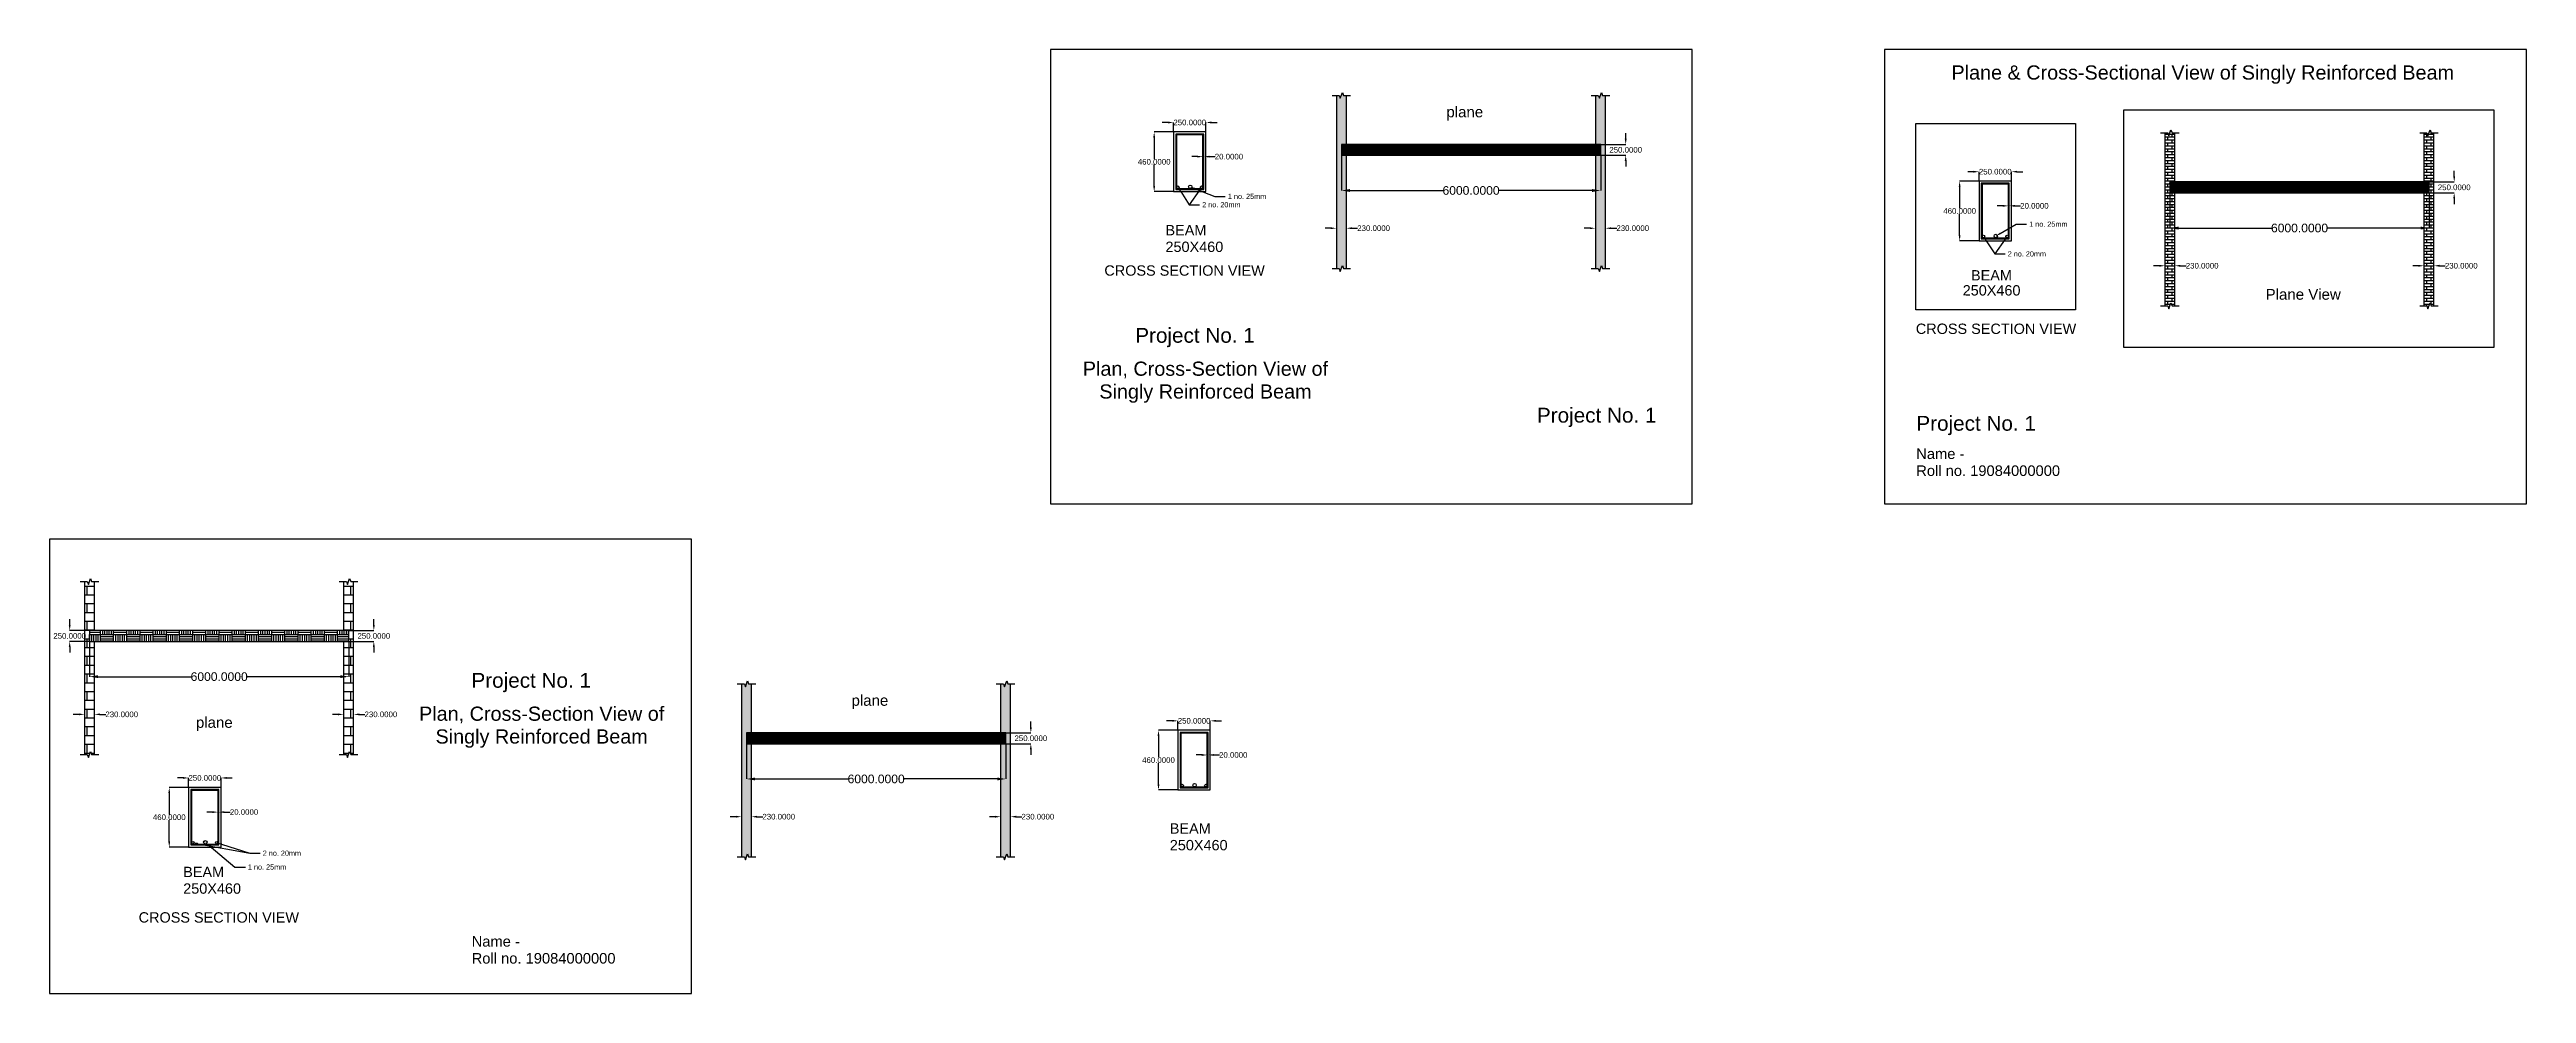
# Model space of a CAD drawing. Header units: millimetres. Extents: x 955 to 145987, y 2368 to 73967.
# Drawn here: x 955 to 58259, y 2368 to 24185 of the extents above; entities that cross this region are included whole.
import ezdxf
from ezdxf import colors
from ezdxf.entities.mleader import LeaderData, LeaderLine
from ezdxf.math import Vec2, Vec3

# ---------------------------------------------------------------- set-up
doc = ezdxf.new("R2010")
doc.units = ezdxf.units.MM
doc.styles.get("Standard").update_dxf_attribs({"font": 'arial.ttf'})
doc.dimstyles.new('beam', dxfattribs={"dimtxt": 200, "dimasz": 200, "dimexe": 0.18, "dimexo": 0.0625, "dimgap": 0.09, "dimtad": 0, "dimtih": 1, "dimtoh": 1, "dimdec": 4, "dimzin": 0, "dimdsep": 46, "dimtxsty": 'Standard', "dimcen": 0.09, "dimadec": 0, "dimazin": 0, "dimtfac": 1, "dimtdec": 4, "dimtofl": 0, "dimtmove": 0, "dimatfit": 3, "dimfxl": 1, "dimtolj": 1, "dimtzin": 0, "dimarcsym": 0})
doc.dimstyles.new('beam 2', dxfattribs={"dimtxt": 130, "dimasz": 130, "dimexe": 0.18, "dimexo": 0.0625, "dimgap": 0.09, "dimtad": 0, "dimtih": 1, "dimtoh": 1, "dimdec": 4, "dimzin": 0, "dimdsep": 46, "dimtxsty": 'Standard', "dimcen": 0.09, "dimadec": 0, "dimazin": 0, "dimtfac": 1, "dimtdec": 4, "dimtofl": 0, "dimtmove": 0, "dimatfit": 3, "dimfxl": 1, "dimtolj": 1, "dimtzin": 0, "dimarcsym": 0})
doc.dimstyles.new('beam scalling 1', dxfattribs={"dimtxt": 130, "dimasz": 130, "dimexe": 0.18, "dimexo": 0.0625, "dimgap": 0.09, "dimtad": 0, "dimtih": 1, "dimtoh": 1, "dimdec": 4, "dimlfac": 0.333333, "dimzin": 0, "dimdsep": 46, "dimtxsty": 'Standard', "dimcen": 0.09, "dimadec": 0, "dimazin": 0, "dimtfac": 1, "dimtdec": 4, "dimtofl": 0, "dimtmove": 0, "dimatfit": 3, "dimfxl": 1, "dimtolj": 1, "dimtzin": 0, "dimarcsym": 0})

msp = doc.modelspace()

# ---------------------------------------------------------------- texts
for s, height, p in [('Plane & Cross-Sectional View of Singly Reinforced Beam ', 327.6884878, (44956.70443, 23491.80373)), ('plane', 248.718833, (33272.1114, 22619.66302)), ('Plane View', 248.718833, (52225.02841, 18403.07647)), ('Project No. 1', 342.4781984, (26073.41443, 17408.83252)), ('Plan, Cross-Section View of', 327.6884878, (24860.67951, 16645.15494)), ('   Singly Reinforced Beam ', 327.6884878, (24860.67951, 16118.75222)), ('Project No. 1', 342.4781984, (35365.79495, 15562.80851)), ('Project No. 1', 342.4781984, (44144.44092, 15375.45723)), ('Name - ', 243.425763, (44141.56622, 14720.95613)), ('Roll no. 19084000000', 243.4257632, (44141.56622, 14329.91406)), ('Project No. 1', 342.4781984, (10716.75178, 9433.97776)), ('plane', 248.718833, (19509.90508, 9017.18396)), ('plane', 248.718833, (4342.41848, 8508.08255)), ('Plan, Cross-Section View of', 327.6884878, (9504.01687, 8670.30018)), ('   Singly Reinforced Beam ', 327.6884878, (9504.01687, 8143.89746)), ('Name - ', 243.425763, (10721.51812, 3449.46966)), ('Roll no. 19084000000', 243.4257632, (10721.51812, 3058.42759))]:
    msp.add_text(s, height=height).set_placement(p)
for s, height, p in [('BEAM', 239.057054, (26772.62078, 19891.19267)), ('250X460', 239.057054, (26772.47086, 19507.16857)), ('CROSS SECTION VIEW', 239.0570537, (25358.69472, 18958.80065)), ('BEAM', 239.057054, (45408.55497, 18847.84646)), ('250X460', 239.057054, (45216.01036, 18500.78249)), ('CROSS SECTION VIEW', 239.0570537, (44132.15951, 17612.65687)), ('250X460', 239.057054, (26872.79799, 5676.65603)), ('BEAM', 239.057054, (26872.94791, 6060.68012)), ('BEAM', 239.057054, (4047.72855, 5057.20324)), ('250X460', 239.057054, (4047.57863, 4673.17915)), ('CROSS SECTION VIEW', 239.0570537, (3016.69086, 4005.94795))]:
    msp.add_text(s, height=height, rotation=359.9776320924).set_placement(p)

# ---------------------------------------------------------------- blocks, each defined once
blk = doc.blocks.new('*D2')
at = {"color": 0, "lineweight": -2, "transparency": 16777216}
for p, q in [((1880, 10506), (1880, 9690)), ((7880, 10506), (7880, 9690)), ((2080, 9690), (4231, 9690)), ((7680, 9690), (5528, 9690))]:
    blk.add_line(p, q, dxfattribs=at)
at = {"color": 0, "transparency": 16777216}
for points in [[(2080, 9724), (2080, 9657), (1880, 9690)], [(7680, 9724), (7680, 9657), (7880, 9690)]]:
    blk.add_solid(points, dxfattribs=at)
at = {"layer": 'DEFPOINTS', "color": 0, "transparency": 16777216}
for p in [(1880, 10506), (7880, 10506), (7880, 9690)]:
    blk.add_point(p, dxfattribs=at)
at = {"color": 0, "transparency": 16777216, "insert": (4880, 9690), "char_height": 200, "attachment_point": 5}
blk.add_mtext('\\A1;6000.0000', dxfattribs=at)
blk = doc.blocks.new('*D3')
at = {"color": 0, "lineweight": -2, "transparency": 16777216}
for p, q in [((1422, 10886), (1422, 11016)), ((1880, 10756), (1421, 10756)), ((1880, 10506), (1421, 10506)), ((1422, 10376), (1422, 10246))]:
    blk.add_line(p, q, dxfattribs=at)
at = {"color": 0, "transparency": 16777216}
for points in [[(1400, 10886), (1443, 10886), (1422, 10756)], [(1400, 10376), (1443, 10376), (1422, 10506)]]:
    blk.add_solid(points, dxfattribs=at)
at = {"layer": 'DEFPOINTS', "color": 0, "transparency": 16777216}
for p in [(1422, 10506), (1880, 10756), (1880, 10506)]:
    blk.add_point(p, dxfattribs=at)
at = {"color": 0, "transparency": 16777216, "insert": (1422, 10631), "char_height": 130, "attachment_point": 5}
blk.add_mtext('\\A1;250.0000', dxfattribs=at)
blk = doc.blocks.new('*D4')
at = {"color": 0, "lineweight": -2, "transparency": 16777216}
for p, q in [((8458, 10886), (8458, 11016)), ((7880, 10756), (8458, 10756)), ((7880, 10506), (8458, 10506)), ((8458, 10376), (8458, 10246))]:
    blk.add_line(p, q, dxfattribs=at)
at = {"color": 0, "transparency": 16777216}
for points in [[(8436, 10886), (8480, 10886), (8458, 10756)], [(8436, 10376), (8480, 10376), (8458, 10506)]]:
    blk.add_solid(points, dxfattribs=at)
at = {"layer": 'DEFPOINTS', "color": 0, "transparency": 16777216}
for p in [(7880, 10756), (7880, 10506), (8458, 10506)]:
    blk.add_point(p, dxfattribs=at)
at = {"color": 0, "transparency": 16777216, "insert": (8458, 10631), "char_height": 130, "attachment_point": 5}
blk.add_mtext('\\A1;250.0000', dxfattribs=at)
blk = doc.blocks.new('*D5')
at = {"color": 0, "lineweight": -2, "transparency": 16777216}
for p, q in [((7629, 8818), (7499, 8818)), ((7759, 8818), (7759, 8818)), ((7989, 8818), (7989, 8818)), ((8119, 8818), (8249, 8818))]:
    blk.add_line(p, q, dxfattribs=at)
at = {"color": 0, "transparency": 16777216}
for points in [[(7629, 8840), (7629, 8797), (7759, 8818)], [(8119, 8840), (8119, 8797), (7989, 8818)]]:
    blk.add_solid(points, dxfattribs=at)
at = {"layer": 'DEFPOINTS', "color": 0, "transparency": 16777216}
for p in [(7759, 8818), (7989, 8818), (7989, 8818)]:
    blk.add_point(p, dxfattribs=at)
at = {"color": 0, "transparency": 16777216, "insert": (8621, 8818), "char_height": 130, "attachment_point": 5}
blk.add_mtext('\\A1;230.0000', dxfattribs=at)
blk = doc.blocks.new('*D6')
at = {"color": 0, "lineweight": -2, "transparency": 16777216}
for p, q in [((1635, 8818), (1505, 8818)), ((1765, 8818), (1765, 8818)), ((1995, 8818), (1995, 8818)), ((2125, 8818), (2255, 8818))]:
    blk.add_line(p, q, dxfattribs=at)
at = {"color": 0, "transparency": 16777216}
for points in [[(1635, 8840), (1635, 8797), (1765, 8818)], [(2125, 8840), (2125, 8797), (1995, 8818)]]:
    blk.add_solid(points, dxfattribs=at)
at = {"layer": 'DEFPOINTS', "color": 0, "transparency": 16777216}
for p in [(1765, 8818), (1995, 8818), (1995, 8818)]:
    blk.add_point(p, dxfattribs=at)
at = {"color": 0, "transparency": 16777216, "insert": (2626, 8818), "char_height": 130, "attachment_point": 5}
blk.add_mtext('\\A1;230.0000', dxfattribs=at)
blk = doc.blocks.new('*D7')
at = {"color": 0, "lineweight": -2, "transparency": 16777216}
for p, q in [((4043, 7349), (3913, 7349)), ((4173, 7130), (4173, 7349)), ((4923, 7130), (4923, 7349)), ((5053, 7349), (5183, 7349))]:
    blk.add_line(p, q, dxfattribs=at)
at = {"color": 0, "transparency": 16777216}
for points in [[(4043, 7371), (4043, 7327), (4173, 7349)], [(5053, 7371), (5053, 7327), (4923, 7349)]]:
    blk.add_solid(points, dxfattribs=at)
at = {"layer": 'DEFPOINTS', "color": 0, "transparency": 16777216}
for p in [(4173, 7130), (4923, 7349), (4923, 7130)]:
    blk.add_point(p, dxfattribs=at)
at = {"color": 0, "transparency": 16777216, "insert": (4548, 7349), "char_height": 130, "attachment_point": 5}
blk.add_mtext('\\A1;250.0000', dxfattribs=at)
blk = doc.blocks.new('*D8')
at = {"color": 0, "lineweight": -2, "transparency": 16777216}
for p, q in [((4173, 7130), (3725, 7130)), ((3725, 7000), (3725, 6507)), ((3725, 5880), (3725, 6374)), ((4173, 5750), (3725, 5750))]:
    blk.add_line(p, q, dxfattribs=at)
at = {"color": 0, "transparency": 16777216}
for points in [[(3703, 7000), (3746, 7000), (3725, 7130)], [(3703, 5880), (3746, 5880), (3725, 5750)]]:
    blk.add_solid(points, dxfattribs=at)
at = {"layer": 'DEFPOINTS', "color": 0, "transparency": 16777216}
for p in [(3725, 7130), (4173, 7130), (4173, 5750)]:
    blk.add_point(p, dxfattribs=at)
at = {"color": 0, "transparency": 16777216, "insert": (3725, 6440), "char_height": 130, "attachment_point": 5}
blk.add_mtext('\\A1;460.0000', dxfattribs=at)
blk = doc.blocks.new('*D9')
at = {"color": 0, "lineweight": -2, "transparency": 16777216}
for p, q in [((4723, 6560), (4593, 6560)), ((4853, 6560), (4853, 6560)), ((4873, 6560), (4873, 6560)), ((5003, 6560), (5133, 6560))]:
    blk.add_line(p, q, dxfattribs=at)
at = {"color": 0, "transparency": 16777216}
for points in [[(4723, 6581), (4723, 6538), (4853, 6560)], [(5003, 6581), (5003, 6538), (4873, 6560)]]:
    blk.add_solid(points, dxfattribs=at)
at = {"layer": 'DEFPOINTS', "color": 0, "transparency": 16777216}
for p in [(4853, 6560), (4873, 6560), (4873, 6560)]:
    blk.add_point(p, dxfattribs=at)
at = {"color": 0, "transparency": 16777216, "insert": (5455, 6560), "char_height": 130, "attachment_point": 5}
blk.add_mtext('\\A1;20.0000', dxfattribs=at)
blk = doc.blocks.new('*D10')
at = {"color": 0, "lineweight": -2, "transparency": 16777216}
for p, q in [((17079, 8140), (17079, 7325)), ((23079, 8140), (23079, 7325)), ((17279, 7325), (19431, 7325)), ((22879, 7325), (20728, 7325))]:
    blk.add_line(p, q, dxfattribs=at)
at = {"color": 0, "transparency": 16777216}
for points in [[(17279, 7358), (17279, 7292), (17079, 7325)], [(22879, 7358), (22879, 7292), (23079, 7325)]]:
    blk.add_solid(points, dxfattribs=at)
at = {"layer": 'DEFPOINTS', "color": 0, "transparency": 16777216}
for p in [(17079, 8140), (23079, 8140), (23079, 7325)]:
    blk.add_point(p, dxfattribs=at)
at = {"color": 0, "transparency": 16777216, "insert": (20079, 7325), "char_height": 200, "attachment_point": 5}
blk.add_mtext('\\A1;6000.0000', dxfattribs=at)
blk = doc.blocks.new('*D11')
at = {"color": 0, "lineweight": -2, "transparency": 16777216}
for p, q in [((23658, 8520), (23658, 8650)), ((23080, 8390), (23658, 8390)), ((23080, 8140), (23658, 8140)), ((23658, 8010), (23658, 7880))]:
    blk.add_line(p, q, dxfattribs=at)
at = {"color": 0, "transparency": 16777216}
for points in [[(23636, 8520), (23680, 8520), (23658, 8390)], [(23636, 8010), (23680, 8010), (23658, 8140)]]:
    blk.add_solid(points, dxfattribs=at)
at = {"layer": 'DEFPOINTS', "color": 0, "transparency": 16777216}
for p in [(23079, 8390), (23079, 8140), (23658, 8140)]:
    blk.add_point(p, dxfattribs=at)
at = {"color": 0, "transparency": 16777216, "insert": (23658, 8265), "char_height": 130, "attachment_point": 5}
blk.add_mtext('\\A1;250.0000', dxfattribs=at)
blk = doc.blocks.new('*D12')
at = {"color": 0, "lineweight": -2, "transparency": 16777216}
for p, q in [((22829, 6453), (22699, 6453)), ((22959, 6453), (22959, 6453)), ((23189, 6453), (23189, 6453)), ((23319, 6453), (23449, 6453))]:
    blk.add_line(p, q, dxfattribs=at)
at = {"color": 0, "transparency": 16777216}
for points in [[(22829, 6475), (22829, 6431), (22959, 6453)], [(23319, 6475), (23319, 6431), (23189, 6453)]]:
    blk.add_solid(points, dxfattribs=at)
at = {"layer": 'DEFPOINTS', "color": 0, "transparency": 16777216}
for p in [(22959, 6453), (23189, 6453), (23189, 6453)]:
    blk.add_point(p, dxfattribs=at)
at = {"color": 0, "transparency": 16777216, "insert": (23820, 6453), "char_height": 130, "attachment_point": 5}
blk.add_mtext('\\A1;230.0000', dxfattribs=at)
blk = doc.blocks.new('*D13')
at = {"color": 0, "lineweight": -2, "transparency": 16777216}
for p, q in [((16834, 6453), (16704, 6453)), ((16964, 6453), (16964, 6453)), ((17194, 6453), (17194, 6453)), ((17324, 6453), (17454, 6453))]:
    blk.add_line(p, q, dxfattribs=at)
at = {"color": 0, "transparency": 16777216}
for points in [[(16834, 6475), (16834, 6431), (16964, 6453)], [(17324, 6475), (17324, 6431), (17194, 6453)]]:
    blk.add_solid(points, dxfattribs=at)
at = {"layer": 'DEFPOINTS', "color": 0, "transparency": 16777216}
for p in [(16964, 6453), (17194, 6453), (17194, 6453)]:
    blk.add_point(p, dxfattribs=at)
at = {"color": 0, "transparency": 16777216, "insert": (17826, 6453), "char_height": 130, "attachment_point": 5}
blk.add_mtext('\\A1;230.0000', dxfattribs=at)
blk = doc.blocks.new('*D14')
at = {"color": 0, "lineweight": -2, "transparency": 16777216}
for p, q in [((26930, 8669), (26800, 8669)), ((27060, 8451), (27060, 8670)), ((27810, 8451), (27810, 8670)), ((27940, 8669), (28070, 8669))]:
    blk.add_line(p, q, dxfattribs=at)
at = {"color": 0, "transparency": 16777216}
for points in [[(26930, 8691), (26930, 8648), (27060, 8669)], [(27940, 8691), (27940, 8648), (27810, 8669)]]:
    blk.add_solid(points, dxfattribs=at)
at = {"layer": 'DEFPOINTS', "color": 0, "transparency": 16777216}
for p in [(27810, 8669), (27060, 8451), (27810, 8451)]:
    blk.add_point(p, dxfattribs=at)
at = {"color": 0, "transparency": 16777216, "insert": (27435, 8669), "char_height": 130, "attachment_point": 5}
blk.add_mtext('\\A1;250.0000', dxfattribs=at)
blk = doc.blocks.new('*D15')
at = {"color": 0, "lineweight": -2, "transparency": 16777216}
for p, q in [((27060, 8451), (26611, 8451)), ((26611, 8321), (26611, 7827)), ((26611, 7201), (26611, 7694)), ((27060, 7071), (26611, 7071))]:
    blk.add_line(p, q, dxfattribs=at)
at = {"color": 0, "transparency": 16777216}
for points in [[(26589, 8321), (26633, 8321), (26611, 8451)], [(26589, 7201), (26633, 7201), (26611, 7071)]]:
    blk.add_solid(points, dxfattribs=at)
at = {"layer": 'DEFPOINTS', "color": 0, "transparency": 16777216}
for p in [(26611, 8451), (27060, 8451), (27060, 7071)]:
    blk.add_point(p, dxfattribs=at)
at = {"color": 0, "transparency": 16777216, "insert": (26611, 7761), "char_height": 130, "attachment_point": 5}
blk.add_mtext('\\A1;460.0000', dxfattribs=at)
blk = doc.blocks.new('*D16')
at = {"color": 0, "lineweight": -2, "transparency": 16777216}
for p, q in [((27610, 7880), (27480, 7880)), ((27740, 7880), (27740, 7880)), ((27760, 7880), (27760, 7880)), ((27890, 7880), (28020, 7880))]:
    blk.add_line(p, q, dxfattribs=at)
at = {"color": 0, "transparency": 16777216}
for points in [[(27610, 7902), (27610, 7858), (27740, 7880)], [(27890, 7902), (27890, 7858), (27760, 7880)]]:
    blk.add_solid(points, dxfattribs=at)
at = {"layer": 'DEFPOINTS', "color": 0, "transparency": 16777216}
for p in [(27740, 7880), (27760, 7880), (27760, 7880)]:
    blk.add_point(p, dxfattribs=at)
at = {"color": 0, "transparency": 16777216, "insert": (28341, 7880), "char_height": 130, "attachment_point": 5}
blk.add_mtext('\\A1;20.0000', dxfattribs=at)
blk = doc.blocks.new('*D17')
at = {"color": 0, "lineweight": -2, "transparency": 16777216}
for p, q in [((30842, 21743), (30842, 20927)), ((36842, 21743), (36842, 20927)), ((31042, 20928), (33193, 20928)), ((36642, 20928), (34490, 20928))]:
    blk.add_line(p, q, dxfattribs=at)
at = {"color": 0, "transparency": 16777216}
for points in [[(31042, 20961), (31042, 20894), (30842, 20928)], [(36642, 20961), (36642, 20894), (36842, 20928)]]:
    blk.add_solid(points, dxfattribs=at)
at = {"layer": 'DEFPOINTS', "color": 0, "transparency": 16777216}
for p in [(30842, 21743), (36842, 21743), (36842, 20928)]:
    blk.add_point(p, dxfattribs=at)
at = {"color": 0, "transparency": 16777216, "insert": (33842, 20928), "char_height": 200, "attachment_point": 5}
blk.add_mtext('\\A1;6000.0000', dxfattribs=at)
blk = doc.blocks.new('*D18')
at = {"color": 0, "lineweight": -2, "transparency": 16777216}
for p, q in [((36842, 21993), (37420, 21993)), ((37420, 22123), (37420, 22253)), ((36842, 21743), (37420, 21743)), ((37420, 21613), (37420, 21483))]:
    blk.add_line(p, q, dxfattribs=at)
at = {"color": 0, "transparency": 16777216}
for points in [[(37398, 22123), (37442, 22123), (37420, 21993)], [(37398, 21613), (37442, 21613), (37420, 21743)]]:
    blk.add_solid(points, dxfattribs=at)
at = {"layer": 'DEFPOINTS', "color": 0, "transparency": 16777216}
for p in [(36842, 21993), (36842, 21743), (37420, 21743)]:
    blk.add_point(p, dxfattribs=at)
at = {"color": 0, "transparency": 16777216, "insert": (37420, 21868), "char_height": 130, "attachment_point": 5}
blk.add_mtext('\\A1;250.0000', dxfattribs=at)
blk = doc.blocks.new('*D19')
at = {"color": 0, "lineweight": -2, "transparency": 16777216}
for p, q in [((36591, 20056), (36461, 20056)), ((36721, 20056), (36721, 20056)), ((36951, 20056), (36951, 20056)), ((37081, 20056), (37211, 20056))]:
    blk.add_line(p, q, dxfattribs=at)
at = {"color": 0, "transparency": 16777216}
for points in [[(36591, 20077), (36591, 20034), (36721, 20056)], [(37081, 20077), (37081, 20034), (36951, 20056)]]:
    blk.add_solid(points, dxfattribs=at)
at = {"layer": 'DEFPOINTS', "color": 0, "transparency": 16777216}
for p in [(36721, 20056), (36951, 20056), (36951, 20056)]:
    blk.add_point(p, dxfattribs=at)
at = {"color": 0, "transparency": 16777216, "insert": (37583, 20056), "char_height": 130, "attachment_point": 5}
blk.add_mtext('\\A1;230.0000', dxfattribs=at)
blk = doc.blocks.new('*D20')
at = {"color": 0, "lineweight": -2, "transparency": 16777216}
for p, q in [((30597, 20056), (30467, 20056)), ((30727, 20056), (30727, 20056)), ((30957, 20056), (30957, 20056)), ((31087, 20056), (31217, 20056))]:
    blk.add_line(p, q, dxfattribs=at)
at = {"color": 0, "transparency": 16777216}
for points in [[(30597, 20077), (30597, 20034), (30727, 20056)], [(31087, 20077), (31087, 20034), (30957, 20056)]]:
    blk.add_solid(points, dxfattribs=at)
at = {"layer": 'DEFPOINTS', "color": 0, "transparency": 16777216}
for p in [(30727, 20056), (30957, 20056), (30957, 20056)]:
    blk.add_point(p, dxfattribs=at)
at = {"color": 0, "transparency": 16777216, "insert": (31588, 20056), "char_height": 130, "attachment_point": 5}
blk.add_mtext('\\A1;230.0000', dxfattribs=at)
blk = doc.blocks.new('*D21')
at = {"color": 0, "lineweight": -2, "transparency": 16777216}
for p, q in [((26829, 22500), (26699, 22500)), ((26959, 22281), (26959, 22500)), ((27709, 22281), (27709, 22500)), ((27839, 22500), (27969, 22500))]:
    blk.add_line(p, q, dxfattribs=at)
at = {"color": 0, "transparency": 16777216}
for points in [[(26829, 22522), (26829, 22478), (26959, 22500)], [(27839, 22522), (27839, 22478), (27709, 22500)]]:
    blk.add_solid(points, dxfattribs=at)
at = {"layer": 'DEFPOINTS', "color": 0, "transparency": 16777216}
for p in [(27709, 22500), (26959, 22281), (27709, 22281)]:
    blk.add_point(p, dxfattribs=at)
at = {"color": 0, "transparency": 16777216, "insert": (27334, 22500), "char_height": 130, "attachment_point": 5}
blk.add_mtext('\\A1;250.0000', dxfattribs=at)
blk = doc.blocks.new('*D22')
at = {"color": 0, "lineweight": -2, "transparency": 16777216}
for p, q in [((26959, 22281), (26510, 22281)), ((26511, 22151), (26511, 21658)), ((26511, 21031), (26511, 21525)), ((26959, 20901), (26510, 20901))]:
    blk.add_line(p, q, dxfattribs=at)
at = {"color": 0, "transparency": 16777216}
for points in [[(26489, 22151), (26532, 22151), (26511, 22281)], [(26489, 21031), (26532, 21031), (26511, 20901)]]:
    blk.add_solid(points, dxfattribs=at)
at = {"layer": 'DEFPOINTS', "color": 0, "transparency": 16777216}
for p in [(26511, 22281), (26959, 22281), (26959, 20901)]:
    blk.add_point(p, dxfattribs=at)
at = {"color": 0, "transparency": 16777216, "insert": (26511, 21591), "char_height": 130, "attachment_point": 5}
blk.add_mtext('\\A1;460.0000', dxfattribs=at)
blk = doc.blocks.new('*D23')
at = {"color": 0, "lineweight": -2, "transparency": 16777216}
for p, q in [((27509, 21710), (27379, 21710)), ((27639, 21711), (27639, 21711)), ((27659, 21711), (27659, 21711)), ((27789, 21710), (27919, 21710))]:
    blk.add_line(p, q, dxfattribs=at)
at = {"color": 0, "transparency": 16777216}
for points in [[(27509, 21732), (27509, 21689), (27639, 21710)], [(27789, 21732), (27789, 21689), (27659, 21710)]]:
    blk.add_solid(points, dxfattribs=at)
at = {"layer": 'DEFPOINTS', "color": 0, "transparency": 16777216}
for p in [(27639, 21710), (27659, 21710), (27659, 21710)]:
    blk.add_point(p, dxfattribs=at)
at = {"color": 0, "transparency": 16777216, "insert": (28241, 21710), "char_height": 130, "attachment_point": 5}
blk.add_mtext('\\A1;20.0000', dxfattribs=at)
blk = doc.blocks.new('*D27')
at = {"color": 0, "lineweight": -2, "transparency": 16777216}
for p, q in [((50009, 20875), (50009, 20060)), ((56009, 20875), (56009, 20060)), ((50209, 20060), (52360, 20060)), ((55809, 20060), (53658, 20060))]:
    blk.add_line(p, q, dxfattribs=at)
at = {"color": 0, "transparency": 16777216}
for points in [[(50209, 20093), (50209, 20026), (50009, 20060)], [(55809, 20093), (55809, 20026), (56009, 20060)]]:
    blk.add_solid(points, dxfattribs=at)
at = {"layer": 'DEFPOINTS', "color": 0, "transparency": 16777216}
for p in [(50009, 20875), (56009, 20875), (56009, 20060)]:
    blk.add_point(p, dxfattribs=at)
at = {"color": 0, "transparency": 16777216, "insert": (53009, 20060), "char_height": 200, "attachment_point": 5}
blk.add_mtext('\\A1;6000.0000', dxfattribs=at)
blk = doc.blocks.new('*D28')
at = {"color": 0, "lineweight": -2, "transparency": 16777216}
for p, q in [((56587, 21255), (56587, 21385)), ((56009, 21125), (56588, 21125)), ((56009, 20875), (56588, 20875)), ((56587, 20745), (56587, 20615))]:
    blk.add_line(p, q, dxfattribs=at)
at = {"color": 0, "transparency": 16777216}
for points in [[(56566, 21255), (56609, 21255), (56587, 21125)], [(56566, 20745), (56609, 20745), (56587, 20875)]]:
    blk.add_solid(points, dxfattribs=at)
at = {"layer": 'DEFPOINTS', "color": 0, "transparency": 16777216}
for p in [(56009, 21125), (56009, 20875), (56587, 20875)]:
    blk.add_point(p, dxfattribs=at)
at = {"color": 0, "transparency": 16777216, "insert": (56587, 21000), "char_height": 130, "attachment_point": 5}
blk.add_mtext('\\A1;250.0000', dxfattribs=at)
blk = doc.blocks.new('*D29')
at = {"color": 0, "lineweight": -2, "transparency": 16777216}
for p, q in [((55758, 19188), (55628, 19188)), ((55888, 19188), (55888, 19188)), ((56118, 19188), (56118, 19188)), ((56248, 19188), (56378, 19188))]:
    blk.add_line(p, q, dxfattribs=at)
at = {"color": 0, "transparency": 16777216}
for points in [[(55758, 19210), (55758, 19166), (55888, 19188)], [(56248, 19210), (56248, 19166), (56118, 19188)]]:
    blk.add_solid(points, dxfattribs=at)
at = {"layer": 'DEFPOINTS', "color": 0, "transparency": 16777216}
for p in [(55888, 19188), (56118, 19188), (56118, 19188)]:
    blk.add_point(p, dxfattribs=at)
at = {"color": 0, "transparency": 16777216, "insert": (56750, 19188), "char_height": 130, "attachment_point": 5}
blk.add_mtext('\\A1;230.0000', dxfattribs=at)
blk = doc.blocks.new('*D30')
at = {"color": 0, "lineweight": -2, "transparency": 16777216}
for p, q in [((49764, 19188), (49634, 19188)), ((49894, 19188), (49894, 19188)), ((50124, 19188), (50124, 19188)), ((50254, 19188), (50384, 19188))]:
    blk.add_line(p, q, dxfattribs=at)
at = {"color": 0, "transparency": 16777216}
for points in [[(49764, 19210), (49764, 19166), (49894, 19188)], [(50254, 19210), (50254, 19166), (50124, 19188)]]:
    blk.add_solid(points, dxfattribs=at)
at = {"layer": 'DEFPOINTS', "color": 0, "transparency": 16777216}
for p in [(49894, 19188), (50124, 19188), (50124, 19188)]:
    blk.add_point(p, dxfattribs=at)
at = {"color": 0, "transparency": 16777216, "insert": (50756, 19188), "char_height": 130, "attachment_point": 5}
blk.add_mtext('\\A1;230.0000', dxfattribs=at)
blk = doc.blocks.new('*D24')
at = {"color": 0, "lineweight": -2, "transparency": 16777216}
for p, q in [((45464, 21362), (45334, 21362)), ((45594, 21144), (45594, 21363)), ((46344, 21144), (46344, 21363)), ((46474, 21362), (46604, 21362))]:
    blk.add_line(p, q, dxfattribs=at)
at = {"color": 0, "transparency": 16777216}
for points in [[(45464, 21384), (45464, 21341), (45594, 21362)], [(46474, 21384), (46474, 21341), (46344, 21362)]]:
    blk.add_solid(points, dxfattribs=at)
at = {"layer": 'DEFPOINTS', "color": 0, "transparency": 16777216}
for p in [(46344, 21362), (45594, 21144), (46344, 21144)]:
    blk.add_point(p, dxfattribs=at)
at = {"color": 0, "transparency": 16777216, "insert": (45969, 21362), "char_height": 130, "attachment_point": 5}
blk.add_mtext('\\A1;250.0000', dxfattribs=at)
blk = doc.blocks.new('*D25')
at = {"color": 0, "lineweight": -2, "transparency": 16777216}
for p, q in [((45594, 21144), (45145, 21144)), ((45146, 21014), (45146, 20520)), ((45146, 19894), (45146, 20387)), ((45594, 19764), (45145, 19764))]:
    blk.add_line(p, q, dxfattribs=at)
at = {"color": 0, "transparency": 16777216}
for points in [[(45124, 21014), (45167, 21014), (45146, 21144)], [(45124, 19894), (45167, 19894), (45146, 19764)]]:
    blk.add_solid(points, dxfattribs=at)
at = {"layer": 'DEFPOINTS', "color": 0, "transparency": 16777216}
for p in [(45146, 21144), (45594, 21144), (45594, 19764)]:
    blk.add_point(p, dxfattribs=at)
at = {"color": 0, "transparency": 16777216, "insert": (45146, 20454), "char_height": 130, "attachment_point": 5}
blk.add_mtext('\\A1;460.0000', dxfattribs=at)
blk = doc.blocks.new('*D26')
at = {"color": 0, "lineweight": -2, "transparency": 16777216}
for p, q in [((46144, 20573), (46014, 20573)), ((46274, 20573), (46274, 20573)), ((46294, 20573), (46294, 20573)), ((46424, 20573), (46554, 20573))]:
    blk.add_line(p, q, dxfattribs=at)
at = {"color": 0, "transparency": 16777216}
for points in [[(46144, 20595), (46144, 20551), (46274, 20573)], [(46424, 20595), (46424, 20551), (46294, 20573)]]:
    blk.add_solid(points, dxfattribs=at)
at = {"layer": 'DEFPOINTS', "color": 0, "transparency": 16777216}
for p in [(46274, 20573), (46294, 20573), (46294, 20573)]:
    blk.add_point(p, dxfattribs=at)
at = {"color": 0, "transparency": 16777216, "insert": (46875, 20573), "char_height": 130, "attachment_point": 5}
blk.add_mtext('\\A1;20.0000', dxfattribs=at)

# ---------------------------------------------------------------- dimensions: what is measured, and where the dimension line sits
for base, p1, p2, dimstyle, picture, middle in [((27709.24203, 22499.98774), (26959.24203, 22281.15135), (27709.24203, 22281.15135), 'beam scalling 1', '*D21', (27334.24203, 22499.98774)), ((36841.67477, 20927.50277), (30841.67477, 21742.88056), (36841.67477, 21742.88056), 'beam', '*D17', (33841.67477, 20927.50277)), ((46344.15532, 21362.46068), (45594.15532, 21143.62429), (46344.15532, 21143.62429), 'beam scalling 1', '*D24', (45969.15532, 21362.46068)), ((56008.99198, 20059.83285), (50008.99198, 20875.21064), (56008.99198, 20875.21064), 'beam', '*D27', (53008.99198, 20059.83285)), ((30956.67477, 20055.61617), (30726.67477, 20055.61617), (30956.67477, 20055.61617), 'beam 2', '*D20', (31588.49737, 20055.61617)), ((36950.80099, 20055.61617), (36720.80099, 20055.61617), (36950.80099, 20055.61617), 'beam 2', '*D19', (37582.6236, 20055.61617)), ((50123.99198, 19187.94625), (49893.99198, 19187.94625), (50123.99198, 19187.94625), 'beam 2', '*D30', (50755.81459, 19187.94625)), ((56118.1182, 19187.94625), (55888.1182, 19187.94625), (56118.1182, 19187.94625), 'beam 2', '*D29', (56749.94081, 19187.94625)), ((7879.65271, 9690.18829), (1879.65271, 10505.56608), (7879.65271, 10505.56608), 'beam', '*D2', (4879.65271, 9690.18829)), ((1994.65271, 8818.30169), (1764.65271, 8818.30169), (1994.65271, 8818.30169), 'beam 2', '*D6', (2626.47531, 8818.30169)), ((7988.77893, 8818.30169), (7758.77893, 8818.30169), (7988.77893, 8818.30169), 'beam 2', '*D5', (8620.60154, 8818.30169)), ((27809.56916, 8669.4752), (27059.56916, 8450.63881), (27809.56916, 8450.63881), 'beam scalling 1', '*D14', (27434.56916, 8669.4752)), ((23079.46844, 7325.02371), (17079.46844, 8140.4015), (23079.46844, 8140.4015), 'beam', '*D10', (20079.46844, 7325.02371)), ((4923.35235, 7349.08766), (4173.35235, 7130.25127), (4923.35235, 7130.25127), 'beam scalling 1', '*D7', (4548.35235, 7349.08766)), ((17194.46844, 6453.13711), (16964.46844, 6453.13711), (17194.46844, 6453.13711), 'beam 2', '*D13', (17826.29105, 6453.13711)), ((23188.59466, 6453.13711), (22958.59466, 6453.13711), (23188.59466, 6453.13711), 'beam 2', '*D12', (23820.41727, 6453.13711))]:
    dim = msp.add_linear_dim(base=base, p1=p1, p2=p2, dimstyle=dimstyle)
    dim.commit()
    dim.dimension.update_dxf_attribs({"geometry": picture, "text_midpoint": middle})
for base, p1, p2, angle, dimstyle, picture, middle in [((26510.59291, 22281.15135), (26959.24203, 20901.15135), (26959.24203, 22281.15135), 90, 'beam scalling 1', '*D22', (26510.59291, 21591.15135)), ((27659.24203, 21710.46155), (27639.24203, 21710.46155), (27659.24203, 21710.46155), 180, 'beam 2', '*D23', (28240.56328, 21710.46155)), ((37420.12267, 21742.88056), (36841.67477, 21992.88056), (36841.67477, 21742.88056), 90, 'beam 2', '*D18', (37420.12267, 21867.88056)), ((56587.43988, 20875.21064), (56008.99198, 21125.21064), (56008.99198, 20875.21064), 90, 'beam 2', '*D28', (56587.43988, 21000.21064)), ((45145.5062, 21143.62429), (45594.15532, 19763.62429), (45594.15532, 21143.62429), 90, 'beam scalling 1', '*D25', (45145.5062, 20453.62429)), ((46294.15532, 20572.93449), (46274.15532, 20572.93449), (46294.15532, 20572.93449), 180, 'beam 2', '*D26', (46875.47657, 20572.93449)), ((1421.62327, 10505.56608), (1879.65271, 10755.56608), (1879.65271, 10505.56608), 90, 'beam 2', '*D3', (1421.62327, 10630.56608)), ((8458.10061, 10505.56608), (7879.65271, 10755.56608), (7879.65271, 10505.56608), 90, 'beam 2', '*D4', (8458.10061, 10630.56608)), ((23657.91634, 8140.4015), (23079.46844, 8390.4015), (23079.46844, 8140.4015), 90, 'beam 2', '*D11', (23657.91634, 8265.4015)), ((26610.92003, 8450.63881), (27059.56916, 7070.63881), (27059.56916, 8450.63881), 90, 'beam scalling 1', '*D15', (26610.92003, 7760.63881)), ((27759.56916, 7879.94901), (27739.56916, 7879.94901), (27759.56916, 7879.94901), 180, 'beam 2', '*D16', (28340.8904, 7879.94901)), ((3724.70322, 7130.25127), (4173.35235, 5750.25127), (4173.35235, 7130.25127), 90, 'beam scalling 1', '*D8', (3724.70322, 6440.25127)), ((4873.35235, 6559.56147), (4853.35235, 6559.56147), (4873.35235, 6559.56147), 180, 'beam 2', '*D9', (5454.67359, 6559.56147))]:
    dim = msp.add_linear_dim(base=base, p1=p1, p2=p2, angle=angle, dimstyle=dimstyle)
    dim.commit()
    dim.dimension.update_dxf_attribs({"geometry": picture, "text_midpoint": middle})

# ---------------------------------------------------------------- hatches: boundary and pattern name
h = msp.add_hatch()
h.set_pattern_fill('AR-BRELM', color=256)
h.set_pattern_definition([(0, (13762.2, 13602.48), (0, 135.484), [193.675, -9.525]), (0, (13762.2, 13659.63), (0, 135.484), [193.675, -9.525]), (0, (13813, 13670.22), (0, 135.484), [92.075, -9.525]), (0, (13813, 13727.37), (0, 135.484), [92.075, -9.525]), (90, (13762.2, 13602.48), (-203.2, 1e-14), [57.15, -78.334]), (90, (13752.68, 13602.48), (-203.2, 1e-14), [57.15, -78.334]), (90, (13813.01, 13670.22), (-101.6, 6e-15), [57.15, -78.334]), (90, (13803.48, 13670.22), (-101.6, 6e-15), [57.15, -78.334])])
h.paths.add_polyline_path([(30956.67477, 23127.44145), (30891.67477, 23127.44145), (30866.67477, 23196.12838), (30816.67477, 23058.75451), (30791.67477, 23127.44145), (30726.67477, 23127.44145), (30726.67477, 19127.44145), (30791.67477, 19127.44145), (30816.67477, 19058.75451), (30866.67477, 19196.12838), (30891.67477, 19127.44145), (30956.67477, 19127.44145), (30956.67477, 21742.88056), (30841.67477, 21742.88056), (30841.67477, 21992.88056), (30956.67477, 21992.88056)])
h.paths.add_polyline_path([(36950.80099, 23127.44145), (36885.80099, 23127.44145), (36860.80099, 23196.12838), (36810.80099, 23058.75451), (36785.80099, 23127.44145), (36720.80099, 23127.44145), (36720.80099, 21992.88056), (36841.67477, 21992.88056), (36841.67477, 21742.88056), (36720.80099, 21742.88056), (36720.80099, 19127.44145), (36785.80099, 19127.44145), (36810.80099, 19058.75451), (36860.80099, 19196.12838), (36885.80099, 19127.44145), (36950.80099, 19127.44145)])
h = msp.add_hatch()
h.set_pattern_fill('JIS_LC_20', color=256)
h.set_pattern_definition([(45, (13762.206, 13602.48), (-14.142136, 14.142136), []), (45, (13762.606, 13602.48), (-14.142136, 14.142136), [])])
h.paths.add_polyline_path([(36841.67477, 21992.88056), (30841.67477, 21992.88056), (30841.67477, 21742.88056), (36841.67477, 21742.88056)])
h = msp.add_hatch()
h.set_pattern_fill('AR-BRSTD', color=256)
h.set_pattern_definition([(0, (-130.566, -867.67), (0, 67.7418), []), (90, (-130.57, -867.67), (-101.6, 67.7418), [67.7418, -67.7418])])
h.paths.add_polyline_path([(50123.99198, 22259.77153), (50058.99198, 22259.77153), (50033.99198, 22328.45846), (49983.99198, 22191.08459), (49958.99198, 22259.77153), (49893.99198, 22259.77153), (49893.99198, 18259.77153), (49958.99198, 18259.77153), (49983.99198, 18191.08459), (50033.99198, 18328.45846), (50058.99198, 18259.77153), (50123.99198, 18259.77153), (50123.99198, 20875.21064), (50008.99198, 20875.21064), (50008.99198, 21125.21064), (50123.99198, 21125.21064)])
h.paths.add_polyline_path([(56118.1182, 22259.77153), (56053.1182, 22259.77153), (56028.1182, 22328.45846), (55978.1182, 22191.08459), (55953.1182, 22259.77153), (55888.1182, 22259.77153), (55888.1182, 21125.21064), (56008.99198, 21125.21064), (56008.99198, 20875.21064), (55888.1182, 20875.21064), (55888.1182, 18259.77153), (55953.1182, 18259.77153), (55978.1182, 18191.08459), (56028.1182, 18328.45846), (56053.1182, 18259.77153), (56118.1182, 18259.77153)])
h = msp.add_hatch()
h.set_pattern_fill('JIS_RC_18', color=256)
h.set_pattern_definition([(45, (-130.566, -867.67), (-12.727922, 12.727922), []), (45, (-129.566, -867.67), (-12.727922, 12.727922), []), (45, (-128.566, -867.67), (-12.727922, 12.727922), [])])
h.paths.add_polyline_path([(50008.99198, 21125.21064), (50008.99198, 20875.21064), (56008.99198, 20875.21064), (56008.99198, 21125.21064)])
h = msp.add_hatch()
h.set_pattern_fill('AR-B816', color=256)
h.paths.add_polyline_path([(1994.65271, 11890.12697), (1929.65271, 11890.12697), (1904.65271, 11958.8139), (1854.65271, 11821.44003), (1829.65271, 11890.12697), (1764.65271, 11890.12697), (1764.65271, 7890.12697), (1829.65271, 7890.12697), (1854.65271, 7821.44003), (1904.65271, 7958.8139), (1929.65271, 7890.12697), (1994.65271, 7890.12697), (1994.65271, 10505.56608), (1879.65271, 10505.56608), (1879.65271, 10755.56608), (1994.65271, 10755.56608)])
h.paths.add_polyline_path([(7988.77893, 11890.12697), (7923.77893, 11890.12697), (7898.77893, 11958.8139), (7848.77893, 11821.44003), (7823.77893, 11890.12697), (7758.77893, 11890.12697), (7758.77893, 10755.56608), (7879.65271, 10755.56608), (7879.65271, 10505.56608), (7758.77893, 10505.56608), (7758.77893, 7890.12697), (7823.77893, 7890.12697), (7848.77893, 7821.44003), (7898.77893, 7958.8139), (7923.77893, 7890.12697), (7988.77893, 7890.12697)])
h = msp.add_hatch()
h.set_pattern_fill('AR-PARQ1', color=256)
h.paths.add_polyline_path([(7879.65271, 10755.56608), (1879.65271, 10755.56608), (1879.65271, 10505.56608), (7879.65271, 10505.56608)])
h = msp.add_hatch()
h.set_pattern_fill('AR-BRELM', color=256)
h.paths.add_polyline_path([(17194.46844, 9524.96239), (17129.46844, 9524.96239), (17104.46844, 9593.64932), (17054.46844, 9456.27545), (17029.46844, 9524.96239), (16964.46844, 9524.96239), (16964.46844, 5524.96239), (17029.46844, 5524.96239), (17054.46844, 5456.27545), (17104.46844, 5593.64932), (17129.46844, 5524.96239), (17194.46844, 5524.96239), (17194.46844, 8140.4015), (17079.46844, 8140.4015), (17079.46844, 8390.4015), (17194.46844, 8390.4015)])
h.paths.add_polyline_path([(23188.59466, 9524.96239), (23123.59466, 9524.96239), (23098.59466, 9593.64932), (23048.59466, 9456.27545), (23023.59466, 9524.96239), (22958.59466, 9524.96239), (22958.59466, 8390.4015), (23079.46844, 8390.4015), (23079.46844, 8140.4015), (22958.59466, 8140.4015), (22958.59466, 5524.96239), (23023.59466, 5524.96239), (23048.59466, 5456.27545), (23098.59466, 5593.64932), (23123.59466, 5524.96239), (23188.59466, 5524.96239)])
h = msp.add_hatch()
h.set_pattern_fill('JIS_LC_20', color=256)
h.paths.add_polyline_path([(23079.46844, 8390.4015), (17079.46844, 8390.4015), (17079.46844, 8140.4015), (23079.46844, 8140.4015)])

# ---------------------------------------------------------------- linework, layer by layer
for p, q in [((30726.67477, 23127.44145), (30726.67477, 19127.44145)), ((30956.67477, 21992.88056), (30956.67477, 23127.44145)), ((36720.80099, 23127.44145), (36720.80099, 21992.88056)), ((36950.80099, 19127.44145), (36950.80099, 23127.44145)), ((30726.67477, 21992.88056), (30726.67477, 21742.88056)), ((30841.67477, 21992.88056), (30841.67477, 21742.88056)), ((49893.99198, 22259.77153), (49893.99198, 18259.77153)), ((50123.99198, 21125.21064), (50123.99198, 22259.77153)), ((55888.1182, 22259.77153), (55888.1182, 21125.21064)), ((56118.1182, 18259.77153), (56118.1182, 22259.77153)), ((30956.67477, 19127.44145), (30956.67477, 21742.88056)), ((36720.80099, 21742.88056), (36720.80099, 19127.44145)), ((49893.99198, 21125.21064), (49893.99198, 20875.21064)), ((50008.99198, 21125.21064), (50008.99198, 20875.21064)), ((50123.99198, 18259.77153), (50123.99198, 20875.21064)), ((55888.1182, 20875.21064), (55888.1182, 18259.77153)), ((1764.65271, 11890.12697), (1764.65271, 7890.12697)), ((1994.65271, 10755.56608), (1994.65271, 11890.12697)), ((7758.77893, 11890.12697), (7758.77893, 10755.56608)), ((7988.77893, 7890.12697), (7988.77893, 11890.12697)), ((1764.65271, 10755.56608), (1764.65271, 10505.56608)), ((1879.65271, 10755.56608), (1879.65271, 10505.56608)), ((1994.65271, 7890.12697), (1994.65271, 10505.56608)), ((7758.77893, 10505.56608), (7758.77893, 7890.12697)), ((16964.46844, 9524.96239), (16964.46844, 5524.96239)), ((17194.46844, 8390.4015), (17194.46844, 9524.96239)), ((22958.59466, 9524.96239), (22958.59466, 8390.4015)), ((23188.59466, 5524.96239), (23188.59466, 9524.96239)), ((16964.46844, 8390.4015), (16964.46844, 8140.4015)), ((17079.46844, 8390.4015), (17079.46844, 8140.4015)), ((17194.46844, 5524.96239), (17194.46844, 8140.4015)), ((22958.59466, 8140.4015), (22958.59466, 5524.96239))]:
    msp.add_line(p, q)
for points in [[(24110.88773, 13685.1768), (38960.88773, 13685.1768), (38960.88773, 24185.1768), (24110.88773, 24185.1768)], [(24110.88773, 13685.1768), (38960.88773, 13685.1768), (38960.88773, 24185.1768), (24110.88773, 24185.1768)], [(43408.77134, 13685.1768), (58258.77134, 13685.1768), (58258.77134, 24185.1768), (43408.77134, 24185.1768)], [(43408.77134, 13685.1768), (58258.77134, 13685.1768), (58258.77134, 24185.1768), (43408.77134, 24185.1768)], [(44131.81035, 22479.02361), (47829.20396, 22479.02361), (47829.20396, 18169.93227), (44131.81035, 18169.93227)], [(48945.87902, 22794.99358), (57502.12245, 22794.99358), (57502.12245, 17296.76977), (48945.87902, 17296.76977)], [(26959.24203, 20901.15135), (27709.24203, 20901.15135), (27709.24203, 22281.15135), (26959.24203, 22281.15135)], [(27009.24203, 20951.15135), (27659.24203, 20951.15135), (27659.24203, 22231.15135), (27009.24203, 22231.15135)], [(27029.24203, 20971.15135), (27639.24203, 20971.15135), (27639.24203, 22211.15135), (27029.24203, 22211.15135)], [(30841.67477, 21742.88056), (36841.67477, 21742.88056), (36841.67477, 21992.88056), (30841.67477, 21992.88056)], [(45594.15532, 19763.62429), (46344.15532, 19763.62429), (46344.15532, 21143.62429), (45594.15532, 21143.62429)], [(45644.15532, 19813.62429), (46294.15532, 19813.62429), (46294.15532, 21093.62429), (45644.15532, 21093.62429)], [(45664.15532, 19833.62429), (46274.15532, 19833.62429), (46274.15532, 21073.62429), (45664.15532, 21073.62429)], [(50008.99198, 20875.21064), (56008.99198, 20875.21064), (56008.99198, 21125.21064), (50008.99198, 21125.21064)], [(955.40836, 2368.33004), (15805.40836, 2368.33004), (15805.40836, 12868.33004), (955.40836, 12868.33004)], [(1879.65271, 10505.56608), (7879.65271, 10505.56608), (7879.65271, 10755.56608), (1879.65271, 10755.56608)], [(17079.46844, 8140.4015), (23079.46844, 8140.4015), (23079.46844, 8390.4015), (17079.46844, 8390.4015)], [(27059.56916, 7070.63881), (27809.56916, 7070.63881), (27809.56916, 8450.63881), (27059.56916, 8450.63881)], [(27109.56916, 7120.63881), (27759.56916, 7120.63881), (27759.56916, 8400.63881), (27109.56916, 8400.63881)], [(27129.56916, 7140.63881), (27739.56916, 7140.63881), (27739.56916, 8380.63881), (27129.56916, 8380.63881)], [(4173.35235, 5750.25127), (4923.35235, 5750.25127), (4923.35235, 7130.25127), (4173.35235, 7130.25127)], [(4223.35235, 5800.25127), (4873.35235, 5800.25127), (4873.35235, 7080.25127), (4223.35235, 7080.25127)], [(4243.35235, 5820.25127), (4853.35235, 5820.25127), (4853.35235, 7060.25127), (4243.35235, 7060.25127)]]:
    msp.add_lwpolyline(points, close=True)
at = {"linetype": 'Continuous'}
for points in [[(30626.67477, 23127.44145), (30791.67477, 23127.44145), (30816.67477, 23058.75451), (30866.67477, 23196.12838), (30891.67477, 23127.44145), (31056.67477, 23127.44145)], [(36620.80099, 23127.44145), (36785.80099, 23127.44145), (36810.80099, 23058.75451), (36860.80099, 23196.12838), (36885.80099, 23127.44145), (37050.80099, 23127.44145)], [(49793.99198, 22259.77153), (49958.99198, 22259.77153), (49983.99198, 22191.08459), (50033.99198, 22328.45846), (50058.99198, 22259.77153), (50223.99198, 22259.77153)], [(55788.1182, 22259.77153), (55953.1182, 22259.77153), (55978.1182, 22191.08459), (56028.1182, 22328.45846), (56053.1182, 22259.77153), (56218.1182, 22259.77153)], [(30626.67477, 19127.44145), (30791.67477, 19127.44145), (30816.67477, 19058.75451), (30866.67477, 19196.12838), (30891.67477, 19127.44145), (31056.67477, 19127.44145)], [(36620.80099, 19127.44145), (36785.80099, 19127.44145), (36810.80099, 19058.75451), (36860.80099, 19196.12838), (36885.80099, 19127.44145), (37050.80099, 19127.44145)], [(49793.99198, 18259.77153), (49958.99198, 18259.77153), (49983.99198, 18191.08459), (50033.99198, 18328.45846), (50058.99198, 18259.77153), (50223.99198, 18259.77153)], [(55788.1182, 18259.77153), (55953.1182, 18259.77153), (55978.1182, 18191.08459), (56028.1182, 18328.45846), (56053.1182, 18259.77153), (56218.1182, 18259.77153)], [(1664.65271, 11890.12697), (1829.65271, 11890.12697), (1854.65271, 11821.44003), (1904.65271, 11958.8139), (1929.65271, 11890.12697), (2094.65271, 11890.12697)], [(7658.77893, 11890.12697), (7823.77893, 11890.12697), (7848.77893, 11821.44003), (7898.77893, 11958.8139), (7923.77893, 11890.12697), (8088.77893, 11890.12697)], [(16864.46844, 9524.96239), (17029.46844, 9524.96239), (17054.46844, 9456.27545), (17104.46844, 9593.64932), (17129.46844, 9524.96239), (17294.46844, 9524.96239)], [(22858.59466, 9524.96239), (23023.59466, 9524.96239), (23048.59466, 9456.27545), (23098.59466, 9593.64932), (23123.59466, 9524.96239), (23288.59466, 9524.96239)], [(1664.65271, 7890.12697), (1829.65271, 7890.12697), (1854.65271, 7821.44003), (1904.65271, 7958.8139), (1929.65271, 7890.12697), (2094.65271, 7890.12697)], [(7658.77893, 7890.12697), (7823.77893, 7890.12697), (7848.77893, 7821.44003), (7898.77893, 7958.8139), (7923.77893, 7890.12697), (8088.77893, 7890.12697)], [(16864.46844, 5524.96239), (17029.46844, 5524.96239), (17054.46844, 5456.27545), (17104.46844, 5593.64932), (17129.46844, 5524.96239), (17294.46844, 5524.96239)], [(22858.59466, 5524.96239), (23023.59466, 5524.96239), (23048.59466, 5456.27545), (23098.59466, 5593.64932), (23123.59466, 5524.96239), (23288.59466, 5524.96239)]]:
    msp.add_lwpolyline(points, dxfattribs=at)
at = {"linetype": 'ByBlock', "lineweight": -2}
for points in [[(27562.37032, 20936.86048), (27322.93136, 20598.91176)], [(46197.28361, 19799.33342), (45957.84465, 19461.3847)]]:
    msp.add_lwpolyline(points, dxfattribs=at)
for centre, radius in [((27059.56916, 21002.1371), 30), ((27345.594, 21012.15485), 40), ((27608.61925, 21002.1371), 30), ((45694.48245, 19864.61004), 30), ((45980.50729, 19874.62779), 40), ((46243.53254, 19864.61004), 30), ((27159.89629, 7171.62456), 30), ((27445.92113, 7181.64231), 40), ((27708.94638, 7171.62456), 30), ((4273.67948, 5851.23702), 30), ((4559.70432, 5861.25477), 40), ((4822.72956, 5851.23702), 30)]:
    msp.add_circle(centre, radius)
for points in [[(27551.49088, 20944.56864), (27608.61925, 21002.1371), (27573.24976, 20929.15233)], [(46186.40417, 19807.04158), (46243.53254, 19864.61004), (46208.16305, 19791.62527)]]:
    msp.add_solid(points)

msp.set_redraw_order([(e.dxf.handle, doc.entitydb.next_handle()) for e in msp.query("TEXT MTEXT ATTDEF DIMENSION ARC_DIMENSION")])  # texts and dimensions are drawn at this point

# ---------------------------------------------------------------- leaders
ml = msp.add_multileader_mtext('Standard')
ml.set_content('2 no. 20mm', color=256)
ml.set_leader_properties()
ml.build(insert=Vec2(0, 0))
ml.multileader.update_dxf_attribs({"arrow_head_size": 120, "scale": 30})
ctx = ml.context
ctx.base_point, ctx.scale, ctx.char_height, ctx.arrow_head_size, ctx.landing_gap_size, ctx.plane_origin = Vec3(27562.93136, 20598.91176), 30, 120, 120, 60, Vec3(27059.56916, 21002.1371)
notes = []
notes.append((ctx, [(0, (1, 1, 0), (27322.93136, 20598.91176), (1, 0), 240, [(0, [(27059.56916, 21002.1371)], 0, [])])]))
ctx.mtext.insert, ctx.mtext.flow_direction = Vec3(27622.93136, 20659.93495), 5
ml = msp.add_multileader_mtext('Standard')
ml.set_content('1 no. 25mm', color=256)
ml.set_leader_properties()
ml.build(insert=Vec2(0, 0))
ml.multileader.update_dxf_attribs({"arrow_head_size": 120, "scale": 30})
ctx = ml.context
ctx.base_point, ctx.scale, ctx.char_height, ctx.arrow_head_size, ctx.landing_gap_size, ctx.plane_origin = Vec3(28157.17349, 20791.28772), 30, 120, 120, 60, Vec3(27345.594, 21012.15485)
notes.append((ctx, [(0, (1, 1, 0), (27917.17349, 20791.28772), (1, 0), 240, [(0, [(27345.594, 21012.15485)], 0, [])])]))
ctx.mtext.insert, ctx.mtext.flow_direction = Vec3(28217.17349, 20852.31091), 5
ml = msp.add_multileader_mtext('Standard')
ml.set_content('1 no. 25mm', color=256)
ml.set_leader_properties()
ml.build(insert=Vec2(0, 0))
ml.multileader.update_dxf_attribs({"arrow_head_size": 120, "scale": 30})
ctx = ml.context
ctx.base_point, ctx.scale, ctx.char_height, ctx.arrow_head_size, ctx.landing_gap_size, ctx.plane_origin = Vec3(46694.4366, 20148.78348), 30, 120, 120, 60, Vec3(45980.50729, 19874.62779)
notes.append((ctx, [(0, (1, 1, 0), (46454.4366, 20148.78348), (1, 0), 240, [(0, [(45980.50729, 19874.62779)], 0, [])])]))
ctx.mtext.insert, ctx.mtext.flow_direction = Vec3(46754.4366, 20209.80667), 5
ml = msp.add_multileader_mtext('Standard')
ml.set_content('2 no. 20mm', color=256)
ml.set_leader_properties()
ml.build(insert=Vec2(0, 0))
ml.multileader.update_dxf_attribs({"arrow_head_size": 120, "scale": 30})
ctx = ml.context
ctx.base_point, ctx.scale, ctx.char_height, ctx.arrow_head_size, ctx.landing_gap_size, ctx.plane_origin = Vec3(46197.84465, 19461.3847), 30, 120, 120, 60, Vec3(45694.48245, 19864.61004)
notes.append((ctx, [(0, (1, 1, 0), (45957.84465, 19461.3847), (1, 0), 240, [(0, [(45694.48245, 19864.61004)], 0, [])])]))
ctx.mtext.insert, ctx.mtext.flow_direction = Vec3(46257.84465, 19522.40789), 5
ml = msp.add_multileader_mtext('Standard')
ml.set_content('2 no. 20mm', color=256)
ml.set_leader_properties()
ml.build(insert=Vec2(0, 0))
ml.multileader.update_dxf_attribs({"arrow_head_size": 120, "scale": 30})
ctx = ml.context
ctx.base_point, ctx.scale, ctx.char_height, ctx.arrow_head_size, ctx.landing_gap_size, ctx.plane_origin = Vec3(5828.45774, 5609.19216), 30, 120, 120, 60, Vec3(4273.67948, 5851.23702)
notes.append((ctx, [(0, (1, 1, 0), (5588.45774, 5609.19216), (1, 0), 240, [(0, [(4273.67948, 5851.23702)], 0, [])])]))
ctx.mtext.insert, ctx.mtext.flow_direction = Vec3(5888.45774, 5670.21535), 5
ml = msp.add_multileader_mtext('Standard')
ml.set_content('1 no. 25mm', color=256)
ml.set_leader_properties()
ml.build(insert=Vec2(0, 0))
ml.multileader.update_dxf_attribs({"arrow_head_size": 120, "scale": 30})
ctx = ml.context
ctx.base_point, ctx.scale, ctx.char_height, ctx.arrow_head_size, ctx.landing_gap_size, ctx.plane_origin = Vec3(5485.48323, 5289.8147), 30, 120, 120, 60, Vec3(4559.70432, 5861.25477)
notes.append((ctx, [(0, (1, 1, 0), (5245.48323, 5289.8147), (1, 0), 240, [(0, [(4559.70432, 5861.25477)], 0, [])])]))
ctx.mtext.insert, ctx.mtext.flow_direction = Vec3(5545.48323, 5350.83789), 5
ml = msp.add_multileader_mtext('Standard')
ml.set_content('', color=256)
ml.set_leader_properties()
ml.build(insert=Vec2(0, 0))
ml.multileader.update_dxf_attribs({"arrow_head_size": 120, "scale": 30})
ctx = ml.context
ctx.base_point, ctx.scale, ctx.char_height, ctx.arrow_head_size, ctx.landing_gap_size, ctx.plane_origin = Vec3(5828.45774, 5609.19216), 30, 120, 120, 60, Vec3(4822.72956, 5851.23702)
notes.append((ctx, [(0, (1, 1, 0), (5588.45774, 5609.19216), (1, 0), 240, [(0, [(4822.72956, 5851.23702)], 0, [])])]))
ctx.mtext.insert, ctx.mtext.flow_direction = Vec3(5888.45774, 5669.19216), 5
for ctx, leaders in notes:
    for number, flags, end, landing, length, lines in leaders:
        leader = LeaderData()
        leader.index, (leader.has_last_leader_line, leader.has_dogleg_vector, leader.attachment_direction) = number, flags
        leader.last_leader_point, leader.dogleg_vector, leader.dogleg_length = Vec3(end), Vec3(landing), length
        for number, points, colour, breaks in lines:
            line = LeaderLine()
            line.index, line.vertices, line.color, line.breaks = number, Vec3.list(points), colors.encode_raw_color(colour), breaks
            leader.lines.append(line)
        ctx.leaders.append(leader)

doc.saveas('drawing.dxf')
